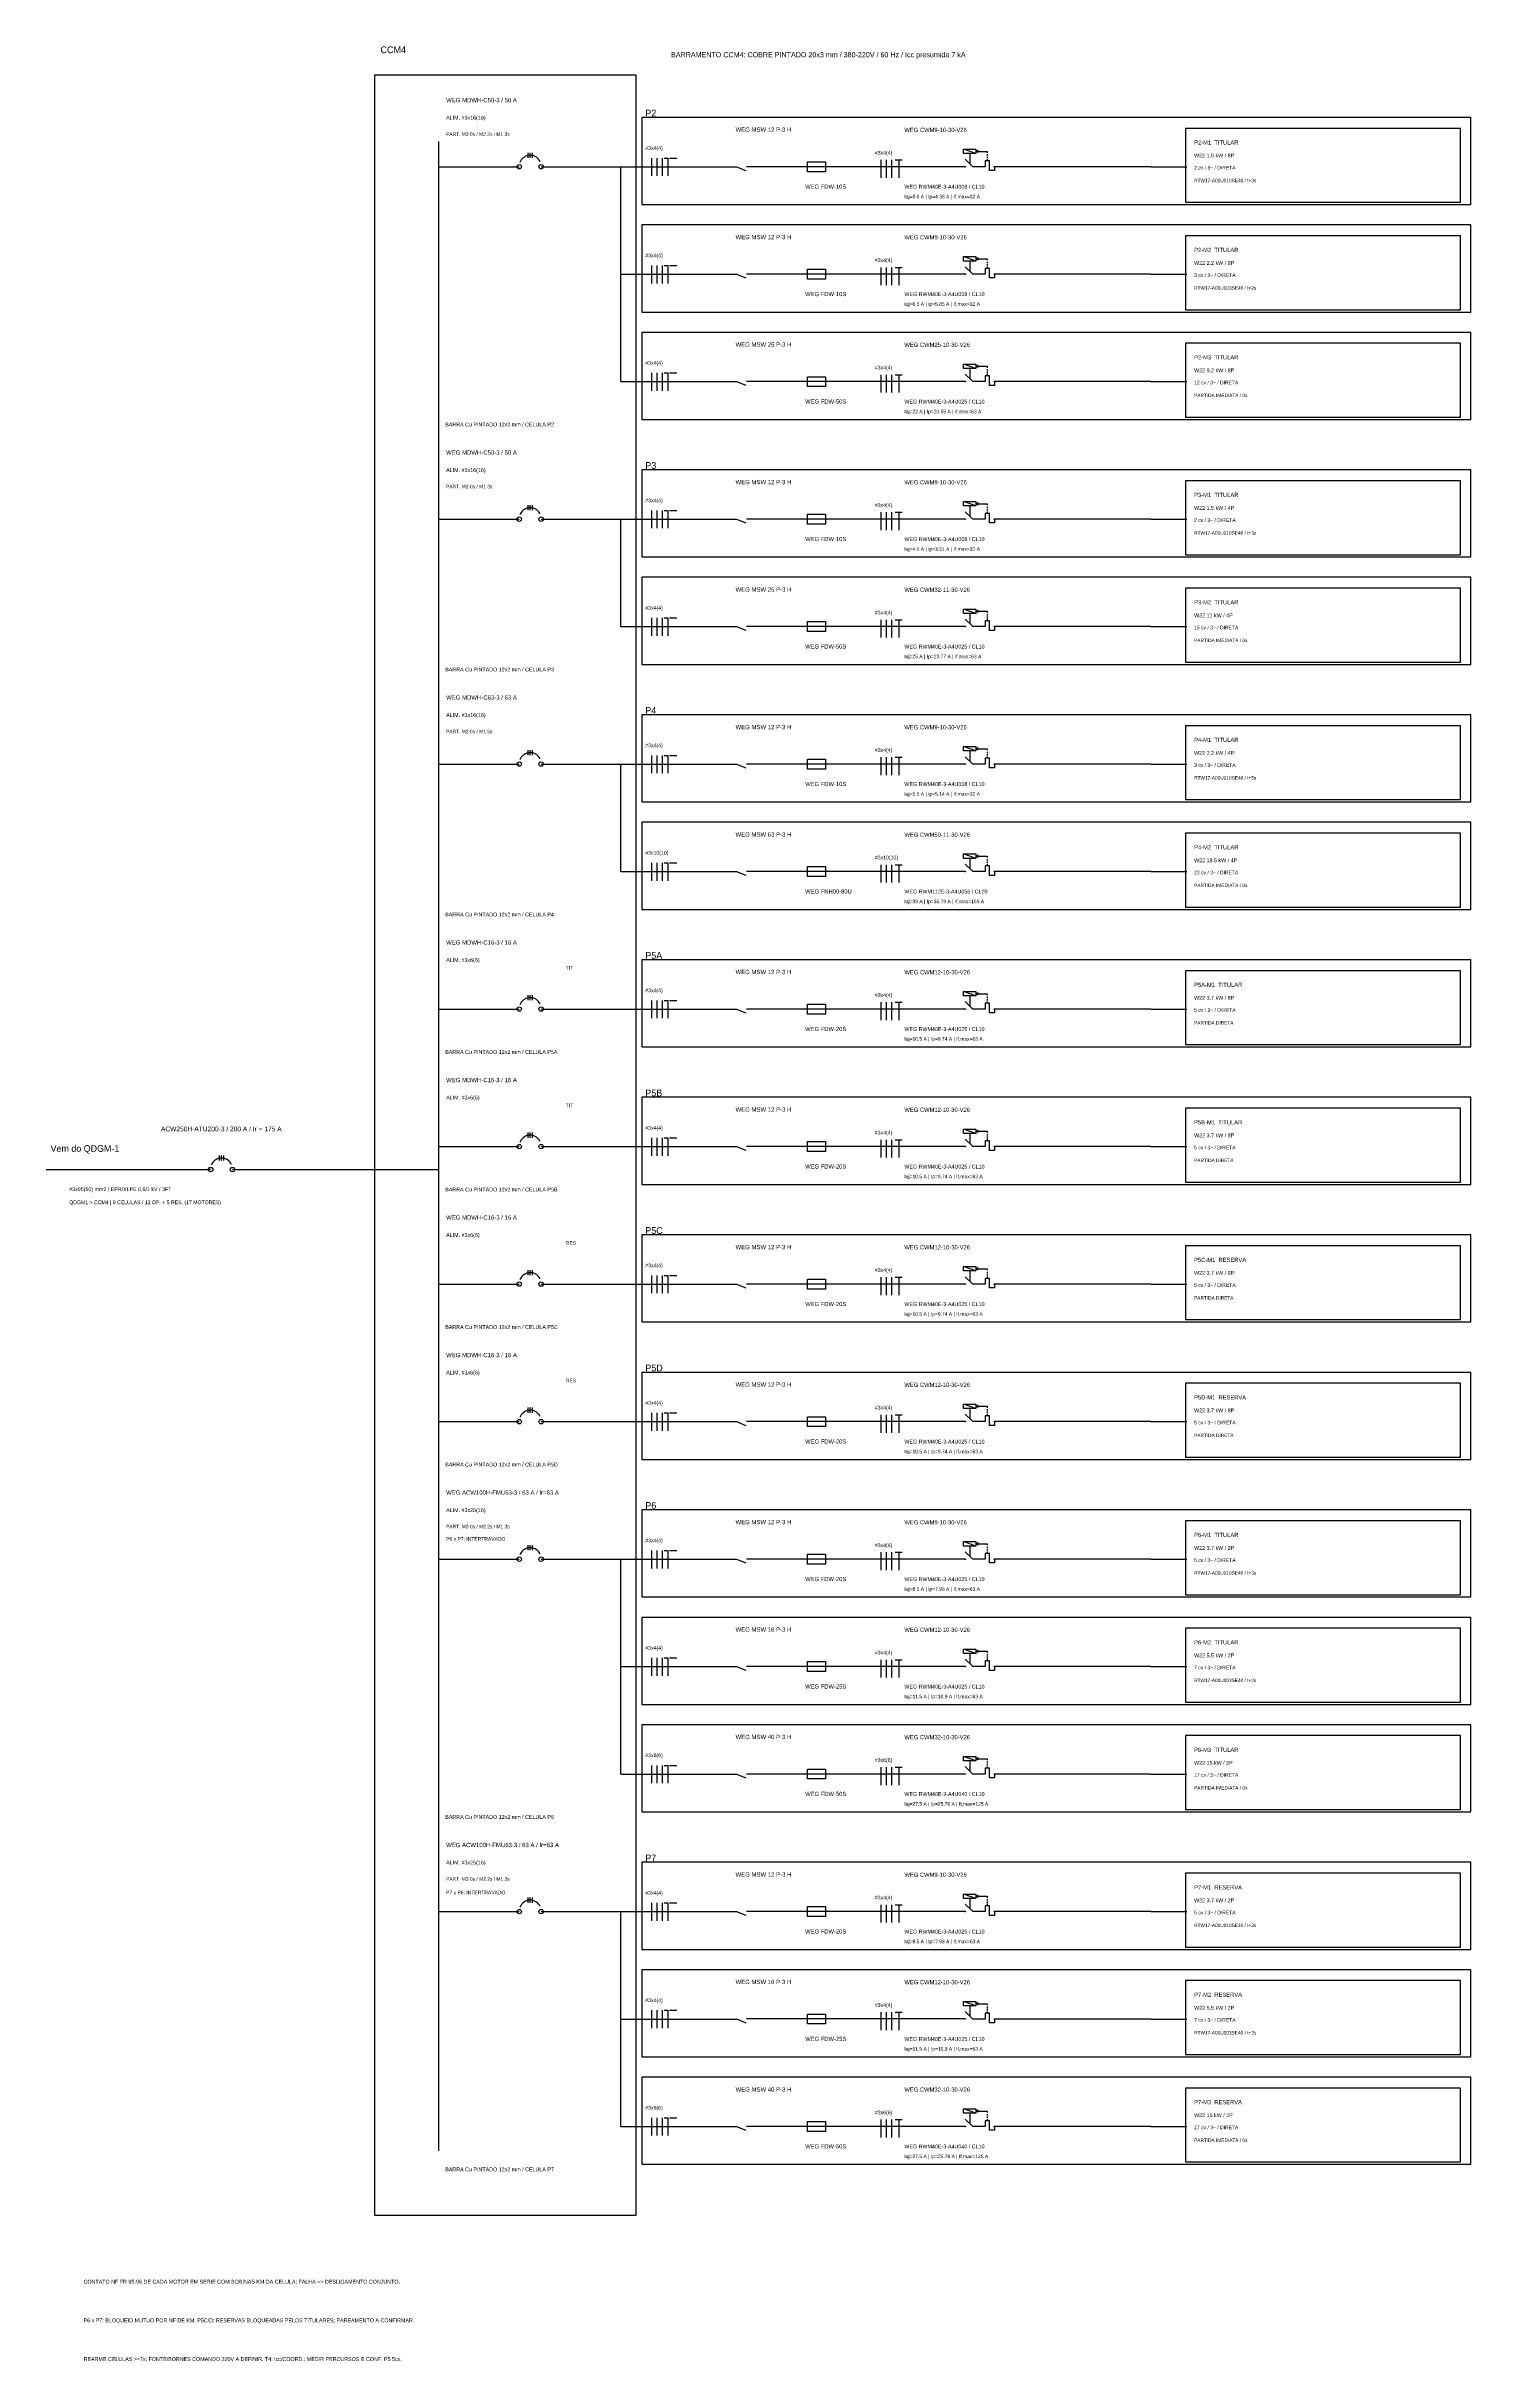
# Model space of a CAD drawing. Extents: x 88 to 641, y -96 to 322.
# Drawn here: x 90.2 to 139.9, y -6.6 to 74.2 of the extents above; entities that cross this region are included whole.
import ezdxf

# ---------------------------------------------------------------- set-up
doc = ezdxf.new("R2010")
doc.units = 0
doc.header["$MEASUREMENT"] = 0
for name, color, linetype in [('DIAGRAMA UNIFILAR', 80, 'Continuous'), ('ELET_TEXTO', 4, 'Continuous'), ('ELET_UNIFILAR_TEXTO', 4, 'Continuous'), ('ELT_UNIFILAR_DESENHO', 5, 'Continuous'), ('INF. UNIFILARES', 7, 'Continuous')]:
    doc.layers.add(name, color=color, linetype=linetype)

msp = doc.modelspace()

# ---------------------------------------------------------------- linework, layer by layer
at = {"layer": 'DIAGRAMA UNIFILAR'}
msp.add_lwpolyline([(101.65, -1.5), (110.78, -1.5), (110.78, 73.2), (101.65, 73.2)], close=True, dxfattribs=at)
at = {"layer": 'ELT_UNIFILAR_DESENHO'}
for p, q in [((103.9, 0.75), (103.9, 70.88)), ((107.009, 70.311), (107.009, 70.489)), ((107.009, 70.311), (107.009, 70.489)), ((107.085, 70.311), (107.085, 70.489)), ((107.085, 70.311), (107.085, 70.489)), ((107.161, 70.311), (107.161, 70.489)), ((107.161, 70.311), (107.161, 70.489)), ((122.628, 70.459), (122.206, 70.613)), ((122.428, 70.459), (122.428, 70.094)), ((122.715, 70.567), (122.628, 70.536)), ((122.628, 70.536), (122.715, 70.505)), ((122.715, 70.536), (122.715, 70.567)), ((122.715, 70.536), (123.032, 70.536)), ((122.715, 70.505), (122.715, 70.536)), ((123.032, 70.536), (123.032, 70.485)), ((123.032, 70.434), (123.032, 70.384)), ((123.032, 70.35), (123.032, 70.299)), ((103.9, 70), (106.704, 70)), ((107.467, 70), (110.25, 70)), ((110.25, 62.5), (110.25, 70)), ((110.25, 70), (114.286, 70)), ((111.32, 70.304), (111.32, 69.68)), ((111.507, 70.304), (111.507, 69.68)), ((111.694, 70.304), (111.694, 69.68)), ((111.759, 70.304), (111.884, 70.304)), ((111.884, 70.304), (111.884, 69.68)), ((111.946, 70.304), (112.195, 70.304)), ((122.26, 70.001), (114.627, 70.001)), ((119.319, 70.239), (119.319, 69.615)), ((119.507, 70.239), (119.507, 69.615)), ((119.694, 70.239), (119.694, 69.615)), ((119.818, 70.239), (120.067, 70.239)), ((119.942, 70.239), (119.942, 69.615)), ((122.523, 70), (122.26, 70.259)), ((122.954, 70), (122.523, 70)), ((123.116, 70.202), (122.954, 70.202)), ((122.954, 70.202), (122.954, 70)), ((123.032, 70.267), (123.032, 70.217)), ((123.116, 69.868), (123.116, 70.202)), ((123.279, 69.868), (123.116, 69.868)), ((128.743, 70), (123.279, 70)), ((123.279, 70), (123.279, 69.868)), ((128.743, 70), (130, 70)), ((111.32, 66.554), (111.32, 65.93)), ((111.507, 66.554), (111.507, 65.93)), ((111.694, 66.554), (111.694, 65.93)), ((111.759, 66.554), (111.884, 66.554)), ((111.884, 66.554), (111.884, 65.93)), ((111.946, 66.554), (112.195, 66.554)), ((119.319, 66.489), (119.319, 65.865)), ((119.507, 66.489), (119.507, 65.865)), ((119.694, 66.489), (119.694, 65.865)), ((119.818, 66.489), (120.067, 66.489)), ((119.942, 66.489), (119.942, 65.865)), ((122.628, 66.709), (122.206, 66.863)), ((122.523, 66.25), (122.26, 66.509)), ((122.428, 66.709), (122.428, 66.344)), ((122.715, 66.817), (122.628, 66.786)), ((122.628, 66.786), (122.715, 66.755)), ((122.715, 66.786), (122.715, 66.817)), ((122.715, 66.786), (123.032, 66.786)), ((122.715, 66.755), (122.715, 66.786)), ((123.116, 66.452), (122.954, 66.452)), ((122.954, 66.452), (122.954, 66.25)), ((123.032, 66.786), (123.032, 66.735)), ((123.032, 66.684), (123.032, 66.634)), ((123.032, 66.6), (123.032, 66.549)), ((123.032, 66.517), (123.032, 66.467)), ((123.116, 66.118), (123.116, 66.452)), ((110.25, 66.25), (114.286, 66.25)), ((122.26, 66.251), (114.627, 66.251)), ((122.954, 66.25), (122.523, 66.25)), ((123.279, 66.118), (123.116, 66.118)), ((128.743, 66.25), (123.279, 66.25)), ((123.279, 66.25), (123.279, 66.118)), ((128.743, 66.25), (130, 66.25)), ((122.628, 62.959), (122.206, 63.113)), ((122.715, 63.067), (122.628, 63.036)), ((122.628, 63.036), (122.715, 63.005)), ((122.715, 63.036), (122.715, 63.067)), ((122.715, 63.036), (123.032, 63.036)), ((122.715, 63.005), (122.715, 63.036)), ((123.032, 63.036), (123.032, 62.985)), ((110.25, 62.5), (114.286, 62.5)), ((111.32, 62.804), (111.32, 62.18)), ((111.507, 62.804), (111.507, 62.18)), ((111.694, 62.804), (111.694, 62.18)), ((111.759, 62.804), (111.884, 62.804)), ((111.884, 62.804), (111.884, 62.18)), ((111.946, 62.804), (112.195, 62.804)), ((122.26, 62.501), (114.627, 62.501)), ((119.319, 62.739), (119.319, 62.115)), ((119.507, 62.739), (119.507, 62.115)), ((119.694, 62.739), (119.694, 62.115)), ((119.818, 62.739), (120.067, 62.739)), ((119.942, 62.739), (119.942, 62.115)), ((122.523, 62.5), (122.26, 62.759)), ((122.428, 62.959), (122.428, 62.594)), ((122.954, 62.5), (122.523, 62.5)), ((123.116, 62.702), (122.954, 62.702)), ((122.954, 62.702), (122.954, 62.5)), ((123.032, 62.934), (123.032, 62.884)), ((123.032, 62.85), (123.032, 62.799)), ((123.032, 62.767), (123.032, 62.717)), ((123.116, 62.368), (123.116, 62.702)), ((123.279, 62.368), (123.116, 62.368)), ((128.743, 62.5), (123.279, 62.5)), ((123.279, 62.5), (123.279, 62.368)), ((128.743, 62.5), (130, 62.5)), ((107.009, 58.011), (107.009, 58.189)), ((107.009, 58.011), (107.009, 58.189)), ((107.085, 58.011), (107.085, 58.189)), ((107.085, 58.011), (107.085, 58.189)), ((107.161, 58.011), (107.161, 58.189)), ((107.161, 58.011), (107.161, 58.189)), ((122.628, 58.159), (122.206, 58.313)), ((122.715, 58.267), (122.628, 58.236)), ((122.628, 58.236), (122.715, 58.205)), ((122.715, 58.236), (122.715, 58.267)), ((122.715, 58.236), (123.032, 58.236)), ((122.715, 58.205), (122.715, 58.236)), ((123.032, 58.236), (123.032, 58.185)), ((103.9, 57.7), (106.704, 57.7)), ((107.467, 57.7), (110.25, 57.7)), ((110.25, 53.95), (110.25, 57.7)), ((110.25, 57.7), (114.286, 57.7)), ((111.32, 58.004), (111.32, 57.38)), ((111.507, 58.004), (111.507, 57.38)), ((111.694, 58.004), (111.694, 57.38)), ((111.759, 58.004), (111.884, 58.004)), ((111.884, 58.004), (111.884, 57.38)), ((111.946, 58.004), (112.195, 58.004)), ((122.26, 57.701), (114.627, 57.701)), ((119.319, 57.939), (119.319, 57.315)), ((119.507, 57.939), (119.507, 57.315)), ((119.694, 57.939), (119.694, 57.315)), ((119.818, 57.939), (120.067, 57.939)), ((119.942, 57.939), (119.942, 57.315)), ((122.523, 57.7), (122.26, 57.959)), ((122.428, 58.159), (122.428, 57.794)), ((122.954, 57.7), (122.523, 57.7)), ((123.116, 57.902), (122.954, 57.902)), ((122.954, 57.902), (122.954, 57.7)), ((123.032, 58.134), (123.032, 58.084)), ((123.032, 58.05), (123.032, 57.999)), ((123.032, 57.967), (123.032, 57.917)), ((123.116, 57.568), (123.116, 57.902)), ((123.279, 57.568), (123.116, 57.568)), ((128.743, 57.7), (123.279, 57.7)), ((123.279, 57.7), (123.279, 57.568)), ((128.743, 57.7), (130, 57.7)), ((111.32, 54.254), (111.32, 53.63)), ((111.507, 54.254), (111.507, 53.63)), ((111.694, 54.254), (111.694, 53.63)), ((111.759, 54.254), (111.884, 54.254)), ((111.884, 54.254), (111.884, 53.63)), ((111.946, 54.254), (112.195, 54.254)), ((119.319, 54.189), (119.319, 53.565)), ((119.507, 54.189), (119.507, 53.565)), ((119.694, 54.189), (119.694, 53.565)), ((119.818, 54.189), (120.067, 54.189)), ((119.942, 54.189), (119.942, 53.565)), ((122.628, 54.409), (122.206, 54.563)), ((122.523, 53.95), (122.26, 54.209)), ((122.428, 54.409), (122.428, 54.044)), ((122.715, 54.517), (122.628, 54.486)), ((122.628, 54.486), (122.715, 54.455)), ((122.715, 54.486), (122.715, 54.517)), ((122.715, 54.486), (123.032, 54.486)), ((122.715, 54.455), (122.715, 54.486)), ((123.116, 54.152), (122.954, 54.152)), ((122.954, 54.152), (122.954, 53.95)), ((123.032, 54.486), (123.032, 54.435)), ((123.032, 54.384), (123.032, 54.334)), ((123.032, 54.3), (123.032, 54.249)), ((123.032, 54.217), (123.032, 54.167)), ((123.116, 53.818), (123.116, 54.152)), ((110.25, 53.95), (114.286, 53.95)), ((122.26, 53.951), (114.627, 53.951)), ((122.954, 53.95), (122.523, 53.95)), ((123.279, 53.818), (123.116, 53.818)), ((128.743, 53.95), (123.279, 53.95)), ((123.279, 53.95), (123.279, 53.818)), ((128.743, 53.95), (130, 53.95)), ((107.009, 49.461), (107.009, 49.639)), ((107.009, 49.461), (107.009, 49.639)), ((107.085, 49.461), (107.085, 49.639)), ((107.085, 49.461), (107.085, 49.639)), ((107.161, 49.461), (107.161, 49.639)), ((107.161, 49.461), (107.161, 49.639)), ((111.32, 49.454), (111.32, 48.83)), ((111.507, 49.454), (111.507, 48.83)), ((111.694, 49.454), (111.694, 48.83)), ((111.759, 49.454), (111.884, 49.454)), ((111.884, 49.454), (111.884, 48.83)), ((111.946, 49.454), (112.195, 49.454)), ((119.319, 49.389), (119.319, 48.765)), ((119.507, 49.389), (119.507, 48.765)), ((119.694, 49.389), (119.694, 48.765)), ((119.818, 49.389), (120.067, 49.389)), ((119.942, 49.389), (119.942, 48.765)), ((122.628, 49.609), (122.206, 49.763)), ((122.523, 49.15), (122.26, 49.409)), ((122.428, 49.609), (122.428, 49.244)), ((122.715, 49.717), (122.628, 49.686)), ((122.628, 49.686), (122.715, 49.655)), ((122.715, 49.686), (122.715, 49.717)), ((122.715, 49.686), (123.032, 49.686)), ((122.715, 49.655), (122.715, 49.686)), ((123.116, 49.352), (122.954, 49.352)), ((122.954, 49.352), (122.954, 49.15)), ((123.032, 49.686), (123.032, 49.635)), ((123.032, 49.584), (123.032, 49.534)), ((123.032, 49.5), (123.032, 49.449)), ((123.032, 49.417), (123.032, 49.367)), ((123.116, 49.018), (123.116, 49.352)), ((103.9, 49.15), (106.704, 49.15)), ((107.467, 49.15), (110.25, 49.15)), ((110.25, 45.4), (110.25, 49.15)), ((110.25, 49.15), (114.286, 49.15)), ((122.26, 49.151), (114.627, 49.151)), ((122.954, 49.15), (122.523, 49.15)), ((123.279, 49.018), (123.116, 49.018)), ((128.743, 49.15), (123.279, 49.15)), ((123.279, 49.15), (123.279, 49.018)), ((128.743, 49.15), (130, 49.15)), ((110.25, 45.4), (114.286, 45.4)), ((111.32, 45.704), (111.32, 45.08)), ((111.507, 45.704), (111.507, 45.08)), ((111.694, 45.704), (111.694, 45.08)), ((111.759, 45.704), (111.884, 45.704)), ((111.884, 45.704), (111.884, 45.08)), ((111.946, 45.704), (112.195, 45.704)), ((122.26, 45.401), (114.627, 45.401)), ((119.319, 45.639), (119.319, 45.015)), ((119.507, 45.639), (119.507, 45.015)), ((119.694, 45.639), (119.694, 45.015)), ((119.818, 45.639), (120.067, 45.639)), ((119.942, 45.639), (119.942, 45.015)), ((122.628, 45.859), (122.206, 46.013)), ((122.523, 45.4), (122.26, 45.659)), ((122.428, 45.859), (122.428, 45.494)), ((122.954, 45.4), (122.523, 45.4)), ((122.715, 45.967), (122.628, 45.936)), ((122.628, 45.936), (122.715, 45.905)), ((122.715, 45.936), (122.715, 45.967)), ((122.715, 45.936), (123.032, 45.936)), ((122.715, 45.905), (122.715, 45.936)), ((123.116, 45.602), (122.954, 45.602)), ((122.954, 45.602), (122.954, 45.4)), ((123.032, 45.936), (123.032, 45.885)), ((123.032, 45.834), (123.032, 45.784)), ((123.032, 45.75), (123.032, 45.699)), ((123.032, 45.667), (123.032, 45.617)), ((123.116, 45.268), (123.116, 45.602)), ((123.279, 45.268), (123.116, 45.268)), ((128.743, 45.4), (123.279, 45.4)), ((123.279, 45.4), (123.279, 45.268)), ((128.743, 45.4), (130, 45.4)), ((103.9, 40.6), (106.704, 40.6)), ((107.009, 40.911), (107.009, 41.089)), ((107.009, 40.911), (107.009, 41.089)), ((107.085, 40.911), (107.085, 41.089)), ((107.085, 40.911), (107.085, 41.089)), ((107.161, 40.911), (107.161, 41.089)), ((107.161, 40.911), (107.161, 41.089)), ((107.467, 40.6), (110.25, 40.6)), ((110.25, 40.6), (114.286, 40.6)), ((111.32, 40.904), (111.32, 40.28)), ((111.507, 40.904), (111.507, 40.28)), ((111.694, 40.904), (111.694, 40.28)), ((111.759, 40.904), (111.884, 40.904)), ((111.884, 40.904), (111.884, 40.28)), ((111.946, 40.904), (112.195, 40.904)), ((122.26, 40.601), (114.627, 40.601)), ((119.319, 40.839), (119.319, 40.215)), ((119.507, 40.839), (119.507, 40.215)), ((119.694, 40.839), (119.694, 40.215)), ((119.818, 40.839), (120.067, 40.839)), ((119.942, 40.839), (119.942, 40.215)), ((122.628, 41.059), (122.206, 41.213)), ((122.523, 40.6), (122.26, 40.859)), ((122.428, 41.059), (122.428, 40.694)), ((122.954, 40.6), (122.523, 40.6)), ((122.715, 41.167), (122.628, 41.136)), ((122.628, 41.136), (122.715, 41.105)), ((122.715, 41.136), (122.715, 41.167)), ((122.715, 41.136), (123.032, 41.136)), ((122.715, 41.105), (122.715, 41.136)), ((123.116, 40.802), (122.954, 40.802)), ((122.954, 40.802), (122.954, 40.6)), ((123.032, 41.136), (123.032, 41.085)), ((123.032, 41.034), (123.032, 40.984)), ((123.032, 40.95), (123.032, 40.899)), ((123.032, 40.867), (123.032, 40.817)), ((123.116, 40.468), (123.116, 40.802)), ((123.279, 40.468), (123.116, 40.468)), ((128.743, 40.6), (123.279, 40.6)), ((123.279, 40.6), (123.279, 40.468)), ((128.743, 40.6), (130, 40.6)), ((122.628, 36.259), (122.206, 36.413)), ((122.715, 36.367), (122.628, 36.336)), ((122.715, 36.336), (122.715, 36.367)), ((103.9, 35.8), (106.704, 35.8)), ((107.009, 36.111), (107.009, 36.289)), ((107.009, 36.111), (107.009, 36.289)), ((107.085, 36.111), (107.085, 36.289)), ((107.085, 36.111), (107.085, 36.289)), ((107.161, 36.111), (107.161, 36.289)), ((107.161, 36.111), (107.161, 36.289)), ((107.467, 35.8), (110.25, 35.8)), ((110.25, 35.8), (114.286, 35.8)), ((111.32, 36.104), (111.32, 35.48)), ((111.507, 36.104), (111.507, 35.48)), ((111.694, 36.104), (111.694, 35.48)), ((111.759, 36.104), (111.884, 36.104)), ((111.884, 36.104), (111.884, 35.48)), ((111.946, 36.104), (112.195, 36.104)), ((122.26, 35.801), (114.627, 35.801)), ((119.319, 36.039), (119.319, 35.415)), ((119.507, 36.039), (119.507, 35.415)), ((119.694, 36.039), (119.694, 35.415)), ((119.818, 36.039), (120.067, 36.039)), ((119.942, 36.039), (119.942, 35.415)), ((122.523, 35.8), (122.26, 36.059)), ((122.428, 36.259), (122.428, 35.894)), ((122.954, 35.8), (122.523, 35.8)), ((122.628, 36.336), (122.715, 36.305)), ((122.715, 36.336), (123.032, 36.336)), ((122.715, 36.305), (122.715, 36.336)), ((123.116, 36.002), (122.954, 36.002)), ((122.954, 36.002), (122.954, 35.8)), ((123.032, 36.336), (123.032, 36.285)), ((123.032, 36.234), (123.032, 36.184)), ((123.032, 36.15), (123.032, 36.099)), ((123.032, 36.067), (123.032, 36.017)), ((123.116, 35.668), (123.116, 36.002)), ((123.279, 35.668), (123.116, 35.668)), ((128.743, 35.8), (123.279, 35.8)), ((123.279, 35.8), (123.279, 35.668)), ((128.743, 35.8), (130, 35.8)), ((90.2, 35), (95.934, 35)), ((96.239, 35.311), (96.239, 35.489)), ((96.239, 35.311), (96.239, 35.489)), ((96.315, 35.311), (96.315, 35.489)), ((96.315, 35.311), (96.315, 35.489)), ((96.391, 35.311), (96.391, 35.489)), ((96.391, 35.311), (96.391, 35.489)), ((96.697, 35), (103.9, 35)), ((122.628, 31.459), (122.206, 31.613)), ((122.715, 31.567), (122.628, 31.536)), ((122.628, 31.536), (122.715, 31.505)), ((122.715, 31.536), (122.715, 31.567)), ((122.715, 31.536), (123.032, 31.536)), ((122.715, 31.505), (122.715, 31.536)), ((123.032, 31.536), (123.032, 31.485)), ((103.9, 31), (106.704, 31)), ((107.009, 31.311), (107.009, 31.489)), ((107.009, 31.311), (107.009, 31.489)), ((107.085, 31.311), (107.085, 31.489)), ((107.085, 31.311), (107.085, 31.489)), ((107.161, 31.311), (107.161, 31.489)), ((107.161, 31.311), (107.161, 31.489)), ((107.467, 31), (110.25, 31)), ((110.25, 31), (114.286, 31)), ((111.32, 31.304), (111.32, 30.68)), ((111.507, 31.304), (111.507, 30.68)), ((111.694, 31.304), (111.694, 30.68)), ((111.759, 31.304), (111.884, 31.304)), ((111.884, 31.304), (111.884, 30.68)), ((111.946, 31.304), (112.195, 31.304)), ((122.26, 31.001), (114.627, 31.001)), ((119.319, 31.239), (119.319, 30.615)), ((119.507, 31.239), (119.507, 30.615)), ((119.694, 31.239), (119.694, 30.615)), ((119.818, 31.239), (120.067, 31.239)), ((119.942, 31.239), (119.942, 30.615)), ((122.523, 31), (122.26, 31.259)), ((122.428, 31.459), (122.428, 31.094)), ((122.954, 31), (122.523, 31)), ((123.116, 31.202), (122.954, 31.202)), ((122.954, 31.202), (122.954, 31)), ((123.032, 31.434), (123.032, 31.384)), ((123.032, 31.35), (123.032, 31.299)), ((123.032, 31.267), (123.032, 31.217)), ((123.116, 30.868), (123.116, 31.202)), ((123.279, 30.868), (123.116, 30.868)), ((128.743, 31), (123.279, 31)), ((123.279, 31), (123.279, 30.868)), ((128.743, 31), (130, 31)), ((107.009, 26.511), (107.009, 26.689)), ((107.009, 26.511), (107.009, 26.689)), ((107.085, 26.511), (107.085, 26.689)), ((107.085, 26.511), (107.085, 26.689)), ((107.161, 26.511), (107.161, 26.689)), ((107.161, 26.511), (107.161, 26.689)), ((122.628, 26.659), (122.206, 26.813)), ((122.715, 26.767), (122.628, 26.736)), ((122.628, 26.736), (122.715, 26.705)), ((122.715, 26.736), (122.715, 26.767)), ((122.715, 26.736), (123.032, 26.736)), ((122.715, 26.705), (122.715, 26.736)), ((123.032, 26.736), (123.032, 26.685)), ((103.9, 26.2), (106.704, 26.2)), ((107.467, 26.2), (110.25, 26.2)), ((110.25, 26.2), (114.286, 26.2)), ((111.32, 26.504), (111.32, 25.88)), ((111.507, 26.504), (111.507, 25.88)), ((111.694, 26.504), (111.694, 25.88)), ((111.759, 26.504), (111.884, 26.504)), ((111.884, 26.504), (111.884, 25.88)), ((111.946, 26.504), (112.195, 26.504)), ((122.26, 26.201), (114.627, 26.201)), ((119.319, 26.439), (119.319, 25.815)), ((119.507, 26.439), (119.507, 25.815)), ((119.694, 26.439), (119.694, 25.815)), ((119.818, 26.439), (120.067, 26.439)), ((119.942, 26.439), (119.942, 25.815)), ((122.523, 26.2), (122.26, 26.459)), ((122.428, 26.659), (122.428, 26.294)), ((122.954, 26.2), (122.523, 26.2)), ((123.116, 26.402), (122.954, 26.402)), ((122.954, 26.402), (122.954, 26.2)), ((123.032, 26.634), (123.032, 26.584)), ((123.032, 26.55), (123.032, 26.499)), ((123.032, 26.467), (123.032, 26.417)), ((123.116, 26.068), (123.116, 26.402)), ((123.279, 26.068), (123.116, 26.068)), ((128.743, 26.2), (123.279, 26.2)), ((123.279, 26.2), (123.279, 26.068)), ((128.743, 26.2), (130, 26.2)), ((107.009, 21.711), (107.009, 21.889)), ((107.009, 21.711), (107.009, 21.889)), ((107.085, 21.711), (107.085, 21.889)), ((107.085, 21.711), (107.085, 21.889)), ((107.161, 21.711), (107.161, 21.889)), ((107.161, 21.711), (107.161, 21.889)), ((122.628, 21.859), (122.206, 22.013)), ((122.428, 21.859), (122.428, 21.494)), ((122.715, 21.967), (122.628, 21.936)), ((122.628, 21.936), (122.715, 21.905)), ((122.715, 21.936), (122.715, 21.967)), ((122.715, 21.936), (123.032, 21.936)), ((122.715, 21.905), (122.715, 21.936)), ((123.032, 21.936), (123.032, 21.885)), ((123.032, 21.834), (123.032, 21.784)), ((103.9, 21.4), (106.704, 21.4)), ((107.467, 21.4), (110.25, 21.4)), ((110.25, 13.9), (110.25, 21.4)), ((110.25, 21.4), (114.286, 21.4)), ((111.32, 21.704), (111.32, 21.08)), ((111.507, 21.704), (111.507, 21.08)), ((111.694, 21.704), (111.694, 21.08)), ((111.759, 21.704), (111.884, 21.704)), ((111.884, 21.704), (111.884, 21.08)), ((111.946, 21.704), (112.195, 21.704)), ((122.26, 21.401), (114.627, 21.401)), ((119.319, 21.639), (119.319, 21.015)), ((119.507, 21.639), (119.507, 21.015)), ((119.694, 21.639), (119.694, 21.015)), ((119.818, 21.639), (120.067, 21.639)), ((119.942, 21.639), (119.942, 21.015)), ((122.523, 21.4), (122.26, 21.659)), ((122.954, 21.4), (122.523, 21.4)), ((123.116, 21.602), (122.954, 21.602)), ((122.954, 21.602), (122.954, 21.4)), ((123.032, 21.75), (123.032, 21.699)), ((123.032, 21.667), (123.032, 21.617)), ((123.116, 21.268), (123.116, 21.602)), ((123.279, 21.268), (123.116, 21.268)), ((128.743, 21.4), (123.279, 21.4)), ((123.279, 21.4), (123.279, 21.268)), ((128.743, 21.4), (130, 21.4)), ((111.32, 17.954), (111.32, 17.33)), ((111.507, 17.954), (111.507, 17.33)), ((111.694, 17.954), (111.694, 17.33)), ((111.759, 17.954), (111.884, 17.954)), ((111.884, 17.954), (111.884, 17.33)), ((111.946, 17.954), (112.195, 17.954)), ((119.319, 17.889), (119.319, 17.265)), ((119.507, 17.889), (119.507, 17.265)), ((119.694, 17.889), (119.694, 17.265)), ((119.818, 17.889), (120.067, 17.889)), ((119.942, 17.889), (119.942, 17.265)), ((122.628, 18.109), (122.206, 18.263)), ((122.523, 17.65), (122.26, 17.909)), ((122.428, 18.109), (122.428, 17.744)), ((122.715, 18.217), (122.628, 18.186)), ((122.628, 18.186), (122.715, 18.155)), ((122.715, 18.186), (122.715, 18.217)), ((122.715, 18.186), (123.032, 18.186)), ((122.715, 18.155), (122.715, 18.186)), ((123.116, 17.852), (122.954, 17.852)), ((122.954, 17.852), (122.954, 17.65)), ((123.032, 18.186), (123.032, 18.135)), ((123.032, 18.084), (123.032, 18.034)), ((123.032, 18), (123.032, 17.949)), ((123.032, 17.917), (123.032, 17.867)), ((123.116, 17.518), (123.116, 17.852)), ((110.25, 17.65), (114.286, 17.65)), ((122.26, 17.651), (114.627, 17.651)), ((122.954, 17.65), (122.523, 17.65)), ((123.279, 17.518), (123.116, 17.518)), ((128.743, 17.65), (123.279, 17.65)), ((123.279, 17.65), (123.279, 17.518)), ((128.743, 17.65), (130, 17.65)), ((110.25, 13.9), (114.286, 13.9)), ((111.32, 14.204), (111.32, 13.58)), ((111.507, 14.204), (111.507, 13.58)), ((111.694, 14.204), (111.694, 13.58)), ((111.759, 14.204), (111.884, 14.204)), ((111.884, 14.204), (111.884, 13.58)), ((111.946, 14.204), (112.195, 14.204)), ((122.26, 13.901), (114.627, 13.901)), ((119.319, 14.139), (119.319, 13.515)), ((119.507, 14.139), (119.507, 13.515)), ((119.694, 14.139), (119.694, 13.515)), ((119.818, 14.139), (120.067, 14.139)), ((119.942, 14.139), (119.942, 13.515)), ((122.628, 14.359), (122.206, 14.513)), ((122.523, 13.9), (122.26, 14.159)), ((122.428, 14.359), (122.428, 13.994)), ((122.954, 13.9), (122.523, 13.9)), ((122.715, 14.467), (122.628, 14.436)), ((122.628, 14.436), (122.715, 14.405)), ((122.715, 14.436), (122.715, 14.467)), ((122.715, 14.436), (123.032, 14.436)), ((122.715, 14.405), (122.715, 14.436)), ((123.116, 14.102), (122.954, 14.102)), ((122.954, 14.102), (122.954, 13.9)), ((123.032, 14.436), (123.032, 14.385)), ((123.032, 14.334), (123.032, 14.284)), ((123.032, 14.25), (123.032, 14.199)), ((123.032, 14.167), (123.032, 14.117)), ((123.116, 13.768), (123.116, 14.102)), ((123.279, 13.768), (123.116, 13.768)), ((128.743, 13.9), (123.279, 13.9)), ((123.279, 13.9), (123.279, 13.768)), ((128.743, 13.9), (130, 13.9)), ((122.628, 9.559), (122.206, 9.713)), ((103.9, 9.1), (106.704, 9.1)), ((107.009, 9.411), (107.009, 9.589)), ((107.009, 9.411), (107.009, 9.589)), ((107.085, 9.411), (107.085, 9.589)), ((107.085, 9.411), (107.085, 9.589)), ((107.161, 9.411), (107.161, 9.589)), ((107.161, 9.411), (107.161, 9.589)), ((107.467, 9.1), (110.25, 9.1)), ((110.25, 1.6), (110.25, 9.1)), ((110.25, 9.1), (114.286, 9.1)), ((111.32, 9.404), (111.32, 8.78)), ((111.507, 9.404), (111.507, 8.78)), ((111.694, 9.404), (111.694, 8.78)), ((111.759, 9.404), (111.884, 9.404)), ((111.884, 9.404), (111.884, 8.78)), ((111.946, 9.404), (112.195, 9.404)), ((122.26, 9.101), (114.627, 9.101)), ((119.319, 9.339), (119.319, 8.715)), ((119.507, 9.339), (119.507, 8.715)), ((119.694, 9.339), (119.694, 8.715)), ((119.818, 9.339), (120.067, 9.339)), ((119.942, 9.339), (119.942, 8.715)), ((122.523, 9.1), (122.26, 9.359)), ((122.428, 9.559), (122.428, 9.194)), ((122.954, 9.1), (122.523, 9.1)), ((122.715, 9.667), (122.628, 9.636)), ((122.628, 9.636), (122.715, 9.605)), ((122.715, 9.636), (122.715, 9.667)), ((122.715, 9.636), (123.032, 9.636)), ((122.715, 9.605), (122.715, 9.636)), ((123.116, 9.302), (122.954, 9.302)), ((122.954, 9.302), (122.954, 9.1)), ((123.032, 9.636), (123.032, 9.585)), ((123.032, 9.534), (123.032, 9.484)), ((123.032, 9.45), (123.032, 9.399)), ((123.032, 9.367), (123.032, 9.317)), ((123.116, 8.968), (123.116, 9.302)), ((123.279, 8.968), (123.116, 8.968)), ((128.743, 9.1), (123.279, 9.1)), ((123.279, 9.1), (123.279, 8.968)), ((128.743, 9.1), (130, 9.1)), ((122.628, 5.809), (122.206, 5.963)), ((122.428, 5.809), (122.428, 5.444)), ((122.715, 5.917), (122.628, 5.886)), ((122.628, 5.886), (122.715, 5.855)), ((122.715, 5.886), (122.715, 5.917)), ((122.715, 5.886), (123.032, 5.886)), ((122.715, 5.855), (122.715, 5.886)), ((123.032, 5.886), (123.032, 5.835)), ((123.032, 5.784), (123.032, 5.734)), ((123.032, 5.7), (123.032, 5.649)), ((110.25, 5.35), (114.286, 5.35)), ((111.32, 5.654), (111.32, 5.03)), ((111.507, 5.654), (111.507, 5.03)), ((111.694, 5.654), (111.694, 5.03)), ((111.759, 5.654), (111.884, 5.654)), ((111.884, 5.654), (111.884, 5.03)), ((111.946, 5.654), (112.195, 5.654)), ((122.26, 5.351), (114.627, 5.351)), ((119.319, 5.589), (119.319, 4.965)), ((119.507, 5.589), (119.507, 4.965)), ((119.694, 5.589), (119.694, 4.965)), ((119.818, 5.589), (120.067, 5.589)), ((119.942, 5.589), (119.942, 4.965)), ((122.523, 5.35), (122.26, 5.609)), ((122.954, 5.35), (122.523, 5.35)), ((123.116, 5.552), (122.954, 5.552)), ((122.954, 5.552), (122.954, 5.35)), ((123.032, 5.617), (123.032, 5.567)), ((123.116, 5.218), (123.116, 5.552)), ((123.279, 5.218), (123.116, 5.218)), ((128.743, 5.35), (123.279, 5.35)), ((123.279, 5.35), (123.279, 5.218)), ((128.743, 5.35), (130, 5.35)), ((111.32, 1.904), (111.32, 1.28)), ((111.507, 1.904), (111.507, 1.28)), ((111.694, 1.904), (111.694, 1.28)), ((111.759, 1.904), (111.884, 1.904)), ((111.884, 1.904), (111.884, 1.28)), ((111.946, 1.904), (112.195, 1.904)), ((119.319, 1.839), (119.319, 1.215)), ((119.507, 1.839), (119.507, 1.215)), ((119.694, 1.839), (119.694, 1.215)), ((119.818, 1.839), (120.067, 1.839)), ((119.942, 1.839), (119.942, 1.215)), ((122.628, 2.059), (122.206, 2.213)), ((122.523, 1.6), (122.26, 1.859)), ((122.428, 2.059), (122.428, 1.694)), ((122.715, 2.167), (122.628, 2.136)), ((122.628, 2.136), (122.715, 2.105)), ((122.715, 2.136), (122.715, 2.167)), ((122.715, 2.136), (123.032, 2.136)), ((122.715, 2.105), (122.715, 2.136)), ((123.116, 1.802), (122.954, 1.802)), ((122.954, 1.802), (122.954, 1.6)), ((123.032, 2.136), (123.032, 2.085)), ((123.032, 2.034), (123.032, 1.984)), ((123.032, 1.95), (123.032, 1.899)), ((123.032, 1.867), (123.032, 1.817)), ((123.116, 1.468), (123.116, 1.802)), ((110.25, 1.6), (114.286, 1.6)), ((122.26, 1.601), (114.627, 1.601)), ((122.954, 1.6), (122.523, 1.6)), ((123.279, 1.468), (123.116, 1.468)), ((128.743, 1.6), (123.279, 1.6)), ((123.279, 1.6), (123.279, 1.468)), ((128.743, 1.6), (130, 1.6))]:
    msp.add_line(p, q, dxfattribs=at)
at = {"layer": 'ELT_UNIFILAR_DESENHO', "linetype": 'Continuous'}
for p, q in [((114.286, 70.001), (114.607, 69.871)), ((114.286, 66.251), (114.607, 66.121)), ((114.286, 62.501), (114.607, 62.371)), ((114.286, 57.701), (114.607, 57.571)), ((114.286, 53.951), (114.607, 53.821)), ((114.286, 49.151), (114.607, 49.021)), ((114.286, 45.401), (114.607, 45.271)), ((114.286, 40.601), (114.607, 40.471)), ((114.286, 35.801), (114.607, 35.671)), ((114.286, 31.001), (114.607, 30.871)), ((114.286, 26.201), (114.607, 26.071)), ((114.286, 21.401), (114.607, 21.271)), ((114.286, 17.651), (114.607, 17.521)), ((114.286, 13.901), (114.607, 13.771)), ((114.286, 9.101), (114.607, 8.971)), ((114.286, 5.351), (114.607, 5.221)), ((114.286, 1.601), (114.607, 1.471))]:
    msp.add_line(p, q, dxfattribs=at)
at = {"layer": 'ELT_UNIFILAR_DESENHO'}
for points in [[(110.98, 68.68), (139.9, 68.68), (139.9, 71.72), (110.98, 71.72)], [(122.628, 70.459), (122.206, 70.459), (122.206, 70.613), (122.628, 70.613)], [(110.98, 64.93), (139.9, 64.93), (139.9, 67.97), (110.98, 67.97)], [(122.628, 66.709), (122.206, 66.709), (122.206, 66.863), (122.628, 66.863)], [(110.98, 61.18), (139.9, 61.18), (139.9, 64.22), (110.98, 64.22)], [(122.628, 62.959), (122.206, 62.959), (122.206, 63.113), (122.628, 63.113)], [(110.98, 56.38), (139.9, 56.38), (139.9, 59.42), (110.98, 59.42)], [(122.628, 58.159), (122.206, 58.159), (122.206, 58.313), (122.628, 58.313)], [(110.98, 52.63), (139.9, 52.63), (139.9, 55.67), (110.98, 55.67)], [(122.628, 54.409), (122.206, 54.409), (122.206, 54.563), (122.628, 54.563)], [(110.98, 47.83), (139.9, 47.83), (139.9, 50.87), (110.98, 50.87)], [(122.628, 49.609), (122.206, 49.609), (122.206, 49.763), (122.628, 49.763)], [(110.98, 44.08), (139.9, 44.08), (139.9, 47.12), (110.98, 47.12)], [(122.628, 45.859), (122.206, 45.859), (122.206, 46.013), (122.628, 46.013)], [(110.98, 39.28), (139.9, 39.28), (139.9, 42.32), (110.98, 42.32)], [(122.628, 41.059), (122.206, 41.059), (122.206, 41.213), (122.628, 41.213)], [(110.98, 34.48), (139.9, 34.48), (139.9, 37.52), (110.98, 37.52)], [(122.628, 36.259), (122.206, 36.259), (122.206, 36.413), (122.628, 36.413)], [(110.98, 29.68), (139.9, 29.68), (139.9, 32.72), (110.98, 32.72)], [(122.628, 31.459), (122.206, 31.459), (122.206, 31.613), (122.628, 31.613)], [(110.98, 24.88), (139.9, 24.88), (139.9, 27.92), (110.98, 27.92)], [(122.628, 26.659), (122.206, 26.659), (122.206, 26.813), (122.628, 26.813)], [(110.98, 20.08), (139.9, 20.08), (139.9, 23.12), (110.98, 23.12)], [(122.628, 21.859), (122.206, 21.859), (122.206, 22.013), (122.628, 22.013)], [(110.98, 16.33), (139.9, 16.33), (139.9, 19.37), (110.98, 19.37)], [(122.628, 18.109), (122.206, 18.109), (122.206, 18.263), (122.628, 18.263)], [(110.98, 12.58), (139.9, 12.58), (139.9, 15.62), (110.98, 15.62)], [(122.628, 14.359), (122.206, 14.359), (122.206, 14.513), (122.628, 14.513)], [(110.98, 7.78), (139.9, 7.78), (139.9, 10.82), (110.98, 10.82)], [(122.628, 9.559), (122.206, 9.559), (122.206, 9.713), (122.628, 9.713)], [(110.98, 4.03), (139.9, 4.03), (139.9, 7.07), (110.98, 7.07)], [(122.628, 5.809), (122.206, 5.809), (122.206, 5.963), (122.628, 5.963)], [(110.98, 0.28), (139.9, 0.28), (139.9, 3.32), (110.98, 3.32)], [(122.628, 2.059), (122.206, 2.059), (122.206, 2.213), (122.628, 2.213)]]:
    msp.add_lwpolyline(points, close=True, dxfattribs=at)
for points in [[(107.431, 70.18), (107.407, 70.223), (107.377, 70.264), (107.343, 70.3), (107.304, 70.331), (107.261, 70.357), (107.216, 70.377), (107.168, 70.391), (107.118, 70.398), (107.069, 70.399), (107.019, 70.394), (106.97, 70.382), (106.924, 70.364), (106.88, 70.34), (106.84, 70.311), (106.804, 70.276), (106.773, 70.237), (106.747, 70.194), (106.727, 70.149)], [(107.431, 57.88), (107.407, 57.923), (107.377, 57.964), (107.343, 58), (107.304, 58.031), (107.261, 58.057), (107.216, 58.077), (107.168, 58.091), (107.118, 58.098), (107.069, 58.099), (107.019, 58.094), (106.97, 58.082), (106.924, 58.064), (106.88, 58.04), (106.84, 58.011), (106.804, 57.976), (106.773, 57.937), (106.747, 57.894), (106.727, 57.849)], [(107.431, 49.33), (107.407, 49.373), (107.377, 49.414), (107.343, 49.45), (107.304, 49.481), (107.261, 49.507), (107.216, 49.527), (107.168, 49.541), (107.118, 49.548), (107.069, 49.549), (107.019, 49.544), (106.97, 49.532), (106.924, 49.514), (106.88, 49.49), (106.84, 49.461), (106.804, 49.426), (106.773, 49.387), (106.747, 49.344), (106.727, 49.299)], [(107.431, 40.78), (107.407, 40.823), (107.377, 40.864), (107.343, 40.9), (107.304, 40.931), (107.261, 40.957), (107.216, 40.977), (107.168, 40.991), (107.118, 40.998), (107.069, 40.999), (107.019, 40.994), (106.97, 40.982), (106.924, 40.964), (106.88, 40.94), (106.84, 40.911), (106.804, 40.876), (106.773, 40.837), (106.747, 40.794), (106.727, 40.749)], [(107.431, 35.98), (107.407, 36.023), (107.377, 36.064), (107.343, 36.1), (107.304, 36.131), (107.261, 36.157), (107.216, 36.177), (107.168, 36.191), (107.118, 36.198), (107.069, 36.199), (107.019, 36.194), (106.97, 36.182), (106.924, 36.164), (106.88, 36.14), (106.84, 36.111), (106.804, 36.076), (106.773, 36.037), (106.747, 35.994), (106.727, 35.949)], [(96.661, 35.18), (96.637, 35.223), (96.607, 35.264), (96.573, 35.3), (96.534, 35.331), (96.491, 35.357), (96.446, 35.377), (96.398, 35.391), (96.348, 35.398), (96.299, 35.399), (96.249, 35.394), (96.2, 35.382), (96.154, 35.364), (96.11, 35.34), (96.07, 35.311), (96.034, 35.276), (96.003, 35.237), (95.977, 35.194), (95.957, 35.149)], [(107.431, 31.18), (107.407, 31.223), (107.377, 31.264), (107.343, 31.3), (107.304, 31.331), (107.261, 31.357), (107.216, 31.377), (107.168, 31.391), (107.118, 31.398), (107.069, 31.399), (107.019, 31.394), (106.97, 31.382), (106.924, 31.364), (106.88, 31.34), (106.84, 31.311), (106.804, 31.276), (106.773, 31.237), (106.747, 31.194), (106.727, 31.149)], [(107.431, 26.38), (107.407, 26.423), (107.377, 26.464), (107.343, 26.5), (107.304, 26.531), (107.261, 26.557), (107.216, 26.577), (107.168, 26.591), (107.118, 26.598), (107.069, 26.599), (107.019, 26.594), (106.97, 26.582), (106.924, 26.564), (106.88, 26.54), (106.84, 26.511), (106.804, 26.476), (106.773, 26.437), (106.747, 26.394), (106.727, 26.349)], [(107.431, 21.58), (107.407, 21.623), (107.377, 21.664), (107.343, 21.7), (107.304, 21.731), (107.261, 21.757), (107.216, 21.777), (107.168, 21.791), (107.118, 21.798), (107.069, 21.799), (107.019, 21.794), (106.97, 21.782), (106.924, 21.764), (106.88, 21.74), (106.84, 21.711), (106.804, 21.676), (106.773, 21.637), (106.747, 21.594), (106.727, 21.549)], [(107.431, 9.28), (107.407, 9.323), (107.377, 9.364), (107.343, 9.4), (107.304, 9.431), (107.261, 9.457), (107.216, 9.477), (107.168, 9.491), (107.118, 9.498), (107.069, 9.499), (107.019, 9.494), (106.97, 9.482), (106.924, 9.464), (106.88, 9.44), (106.84, 9.411), (106.804, 9.376), (106.773, 9.337), (106.747, 9.294), (106.727, 9.249)]]:
    msp.add_lwpolyline(points, dxfattribs=at)
at = {"layer": 'ELT_UNIFILAR_DESENHO', "linetype": 'Continuous'}
for points in [[(116.762, 70.173), (117.393, 70.173), (117.393, 69.828), (116.762, 69.828)], [(116.762, 66.423), (117.393, 66.423), (117.393, 66.078), (116.762, 66.078)], [(116.762, 62.673), (117.393, 62.673), (117.393, 62.328), (116.762, 62.328)], [(116.762, 57.873), (117.393, 57.873), (117.393, 57.528), (116.762, 57.528)], [(116.762, 54.123), (117.393, 54.123), (117.393, 53.778), (116.762, 53.778)], [(116.762, 49.323), (117.393, 49.323), (117.393, 48.978), (116.762, 48.978)], [(116.762, 45.573), (117.393, 45.573), (117.393, 45.228), (116.762, 45.228)], [(116.762, 40.773), (117.393, 40.773), (117.393, 40.428), (116.762, 40.428)], [(116.762, 35.973), (117.393, 35.973), (117.393, 35.628), (116.762, 35.628)], [(116.762, 31.173), (117.393, 31.173), (117.393, 30.828), (116.762, 30.828)], [(116.762, 26.373), (117.393, 26.373), (117.393, 26.028), (116.762, 26.028)], [(116.762, 21.573), (117.393, 21.573), (117.393, 21.228), (116.762, 21.228)], [(116.762, 17.823), (117.393, 17.823), (117.393, 17.478), (116.762, 17.478)], [(116.762, 14.073), (117.393, 14.073), (117.393, 13.728), (116.762, 13.728)], [(116.762, 9.273), (117.393, 9.273), (117.393, 8.928), (116.762, 8.928)], [(116.762, 5.523), (117.393, 5.523), (117.393, 5.178), (116.762, 5.178)], [(116.762, 1.773), (117.393, 1.773), (117.393, 1.428), (116.762, 1.428)]]:
    msp.add_lwpolyline(points, close=True, dxfattribs=at)
at = {"layer": 'ELT_UNIFILAR_DESENHO'}
for centre in [(106.704, 70), (107.467, 70), (106.704, 57.7), (107.467, 57.7), (106.704, 49.15), (107.467, 49.15), (106.704, 40.6), (107.467, 40.6), (106.704, 35.8), (107.467, 35.8), (95.934, 35), (96.697, 35), (106.704, 31), (107.467, 31), (106.704, 26.2), (107.467, 26.2), (106.704, 21.4), (107.467, 21.4), (106.704, 9.1), (107.467, 9.1)]:
    msp.add_circle(centre, 0.0763, dxfattribs=at)
at = {"layer": 'ELT_UNIFILAR_DESENHO', "linetype": 'Continuous'}
for centre in [(122.26, 70.001), (123.279, 70), (122.26, 66.251), (123.279, 66.25), (122.26, 62.501), (123.279, 62.5), (122.26, 57.701), (123.279, 57.7), (122.26, 53.951), (123.279, 53.95), (122.26, 49.151), (123.279, 49.15), (122.26, 45.401), (123.279, 45.4), (122.26, 40.601), (123.279, 40.6), (122.26, 35.801), (123.279, 35.8), (122.26, 31.001), (123.279, 31), (122.26, 26.201), (123.279, 26.2), (122.26, 21.401), (123.279, 21.4), (122.26, 17.651), (123.279, 17.65), (122.26, 13.901), (123.279, 13.9), (122.26, 9.101), (123.279, 9.1), (122.26, 5.351), (123.279, 5.35), (122.26, 1.601), (123.279, 1.6)]:
    msp.add_circle(centre, 0.0105, dxfattribs=at)
at = {"layer": 'INF. UNIFILARES'}
for p, q in [((139.55, 71.34), (129.95, 71.34)), ((129.95, 71.34), (129.95, 68.76)), ((139.55, 68.76), (139.55, 71.34)), ((129.95, 68.76), (139.55, 68.76)), ((139.55, 67.59), (129.95, 67.59)), ((129.95, 67.59), (129.95, 65.01)), ((139.55, 65.01), (139.55, 67.59)), ((129.95, 65.01), (139.55, 65.01)), ((139.55, 63.84), (129.95, 63.84)), ((129.95, 63.84), (129.95, 61.26)), ((139.55, 61.26), (139.55, 63.84)), ((129.95, 61.26), (139.55, 61.26)), ((139.55, 59.04), (129.95, 59.04)), ((129.95, 59.04), (129.95, 56.46)), ((139.55, 56.46), (139.55, 59.04)), ((129.95, 56.46), (139.55, 56.46)), ((139.55, 55.29), (129.95, 55.29)), ((129.95, 55.29), (129.95, 52.71)), ((139.55, 52.71), (139.55, 55.29)), ((129.95, 52.71), (139.55, 52.71)), ((139.55, 50.49), (129.95, 50.49)), ((129.95, 50.49), (129.95, 47.91)), ((139.55, 47.91), (139.55, 50.49)), ((129.95, 47.91), (139.55, 47.91)), ((139.55, 46.74), (129.95, 46.74)), ((129.95, 46.74), (129.95, 44.16)), ((139.55, 44.16), (139.55, 46.74)), ((129.95, 44.16), (139.55, 44.16)), ((139.55, 41.94), (129.95, 41.94)), ((129.95, 41.94), (129.95, 39.36)), ((139.55, 39.36), (139.55, 41.94)), ((129.95, 39.36), (139.55, 39.36)), ((139.55, 37.14), (129.95, 37.14)), ((129.95, 37.14), (129.95, 34.56)), ((139.55, 34.56), (139.55, 37.14)), ((129.95, 34.56), (139.55, 34.56)), ((139.55, 32.34), (129.95, 32.34)), ((129.95, 32.34), (129.95, 29.76)), ((139.55, 29.76), (139.55, 32.34)), ((129.95, 29.76), (139.55, 29.76)), ((139.55, 27.54), (129.95, 27.54)), ((129.95, 27.54), (129.95, 24.96)), ((139.55, 24.96), (139.55, 27.54)), ((129.95, 24.96), (139.55, 24.96)), ((139.55, 22.74), (129.95, 22.74)), ((129.95, 22.74), (129.95, 20.16)), ((139.55, 20.16), (139.55, 22.74)), ((129.95, 20.16), (139.55, 20.16)), ((139.55, 18.99), (129.95, 18.99)), ((129.95, 18.99), (129.95, 16.41)), ((139.55, 16.41), (139.55, 18.99)), ((129.95, 16.41), (139.55, 16.41)), ((139.55, 15.24), (129.95, 15.24)), ((129.95, 15.24), (129.95, 12.66)), ((139.55, 12.66), (139.55, 15.24)), ((129.95, 12.66), (139.55, 12.66)), ((139.55, 10.44), (129.95, 10.44)), ((129.95, 10.44), (129.95, 7.86)), ((139.55, 7.86), (139.55, 10.44)), ((129.95, 7.86), (139.55, 7.86)), ((139.55, 6.69), (129.95, 6.69)), ((129.95, 6.69), (129.95, 4.11)), ((139.55, 4.11), (139.55, 6.69)), ((129.95, 4.11), (139.55, 4.11)), ((139.55, 2.94), (129.95, 2.94)), ((129.95, 2.94), (129.95, 0.36)), ((139.55, 0.36), (139.55, 2.94)), ((129.95, 0.36), (139.55, 0.36))]:
    msp.add_line(p, q, dxfattribs=at)

# ---------------------------------------------------------------- texts
at = {"layer": 'ELET_TEXTO', "attachment_point": 1}
for s, insert, char_height in [('WEG CWM9-10-30-V26', (120.14, 71.36), 0.147), ('WEG FDW-10S', (116.68, 69.38), 0.147), ('WEG RWM40E-3-A4U008 / CL10', (120.14, 69.37), 0.135), ('Iaj=5.0 A | Ip=4.36 A | If,max=32 A', (120.14, 69.02), 0.125), ('WEG CWM9-10-30-V26', (120.14, 67.61), 0.147), ('WEG FDW-10S', (116.68, 65.63), 0.147), ('WEG RWM40E-3-A4U008 / CL10', (120.14, 65.62), 0.135), ('Iaj=6.5 A | Ip=5.85 A | If,max=32 A', (120.14, 65.27), 0.125), ('WEG CWM25-10-30-V26', (120.14, 63.86), 0.147), ('WEG FDW-50S', (116.68, 61.88), 0.147), ('WEG RWM40E-3-A4U025 / CL10', (120.14, 61.87), 0.135), ('Iaj=22 A | Ip=20.55 A | If,max=63 A', (120.14, 61.52), 0.125), ('WEG CWM9-10-30-V26', (120.14, 59.06), 0.147), ('WEG FDW-10S', (116.68, 57.08), 0.147), ('WEG RWM40E-3-A4U008 / CL10', (120.14, 57.07), 0.135), ('Iaj=4.0 A | Ip=3.51 A | If,max=32 A', (120.14, 56.72), 0.125), ('WEG CWM32-11-30-V26', (120.14, 55.31), 0.147), ('WEG FDW-50S', (116.68, 53.33), 0.147), ('WEG RWM40E-3-A4U025 / CL10', (120.14, 53.32), 0.135), ('Iaj=25 A | Ip=23.77 A | If,max=63 A', (120.14, 52.97), 0.125), ('WEG CWM9-10-30-V26', (120.14, 50.51), 0.147), ('WEG FDW-10S', (116.68, 48.53), 0.147), ('WEG RWM40E-3-A4U008 / CL10', (120.14, 48.52), 0.135), ('Iaj=5.5 A | Ip=5.14 A | If,max=32 A', (120.14, 48.17), 0.125), ('WEG CWM50-11-30-V26', (120.14, 46.76), 0.147), ('WEG FNH00-80U', (116.68, 44.78), 0.147), ('WEG RWM112E-3-A4U056 / CL20', (120.14, 44.77), 0.135), ('Iaj=39 A | Ip=36.79 A | If,max=160 A', (120.14, 44.42), 0.125), ('WEG CWM12-10-30-V26', (120.14, 41.96), 0.147), ('WEG FDW-20S', (116.68, 39.98), 0.147), ('WEG RWM40E-3-A4U025 / CL10', (120.14, 39.97), 0.135), ('Iaj=10.5 A | Ip=9.74 A | If,max=63 A', (120.14, 39.62), 0.125), ('WEG CWM12-10-30-V26', (120.14, 37.16), 0.147), ('WEG FDW-20S', (116.68, 35.18), 0.147), ('WEG RWM40E-3-A4U025 / CL10', (120.14, 35.17), 0.135), ('Iaj=10.5 A | Ip=9.74 A | If,max=63 A', (120.14, 34.82), 0.125), ('WEG CWM12-10-30-V26', (120.14, 32.36), 0.147), ('WEG FDW-20S', (116.68, 30.38), 0.147), ('WEG RWM40E-3-A4U025 / CL10', (120.14, 30.37), 0.135), ('Iaj=10.5 A | Ip=9.74 A | If,max=63 A', (120.14, 30.02), 0.125), ('WEG CWM12-10-30-V26', (120.14, 27.56), 0.147), ('WEG FDW-20S', (116.68, 25.58), 0.147), ('WEG RWM40E-3-A4U025 / CL10', (120.14, 25.57), 0.135), ('Iaj=10.5 A | Ip=9.74 A | If,max=63 A', (120.14, 25.22), 0.125), ('WEG CWM9-10-30-V26', (120.14, 22.76), 0.147), ('WEG FDW-20S', (116.68, 20.78), 0.147), ('WEG RWM40E-3-A4U025 / CL10', (120.14, 20.77), 0.135), ('Iaj=8.5 A | Ip=7.98 A | If,max=63 A', (120.14, 20.42), 0.125), ('WEG CWM12-10-30-V26', (120.14, 19.01), 0.147), ('WEG FDW-25S', (116.68, 17.03), 0.147), ('WEG RWM40E-3-A4U025 / CL10', (120.14, 17.02), 0.135), ('Iaj=11.5 A | Ip=10.9 A | If,max=63 A', (120.14, 16.67), 0.125), ('WEG CWM32-10-30-V26', (120.14, 15.26), 0.147), ('WEG FDW-50S', (116.68, 13.28), 0.147), ('WEG RWM40E-3-A4U040 / CL10', (120.14, 13.27), 0.135), ('Iaj=27.5 A | Ip=25.76 A | If,max=125 A', (120.14, 12.92), 0.125), ('WEG CWM9-10-30-V26', (120.14, 10.46), 0.147), ('WEG FDW-20S', (116.68, 8.48), 0.147), ('WEG RWM40E-3-A4U025 / CL10', (120.14, 8.47), 0.135), ('Iaj=8.5 A | Ip=7.98 A | If,max=63 A', (120.14, 8.12), 0.125), ('WEG CWM12-10-30-V26', (120.14, 6.71), 0.147), ('WEG FDW-25S', (116.68, 4.73), 0.147), ('WEG RWM40E-3-A4U025 / CL10', (120.14, 4.72), 0.135), ('Iaj=11.5 A | Ip=10.9 A | If,max=63 A', (120.14, 4.37), 0.125), ('WEG CWM32-10-30-V26', (120.14, 2.96), 0.147), ('WEG FDW-50S', (116.68, 0.98), 0.147), ('WEG RWM40E-3-A4U040 / CL10', (120.14, 0.97), 0.135), ('Iaj=27.5 A | Ip=25.76 A | If,max=125 A', (120.14, 0.62), 0.125)]:
    msp.add_mtext(s, dxfattribs=dict(at, insert=insert, char_height=char_height))
at = {"layer": 'ELET_UNIFILAR_TEXTO', "attachment_point": 1}
for s, insert, char_height in [('CCM4', (101.86, 74.2), 0.235), ('BARRAMENTO CCM4: COBRE PINTADO 20x3 mm / 380-220V / 60 Hz / Icc presumida 7 kA', (112, 74), 0.18), ('WEG MDWH-C50-3 / 50 A', (104.15, 72.4), 0.151), ('P2', (111.1, 71.99), 0.234), ('ALIM. #3x16(16)', (104.15, 71.78), 0.135), ('PART. M3 0s / M2 2s / M1 3s', (104.15, 71.2), 0.123), ('WEG MSW 12 P-3 H', (114.25, 71.37), 0.151), ('#3x4(4)', (111.1, 70.72), 0.13), ('#3x4(4)', (119.11, 70.554), 0.13), ('W22 1.5 kW / 8P', (130.25, 70.46), 0.135), ('P2-M1  TITULAR', (130.25, 70.92), 0.146), ('2 cv / 3~ / DIRETA', (130.25, 70.03), 0.126), ('RTW17-A01U010SE40 / t+3s', (130.25, 69.58), 0.12), ('WEG MSW 12 P-3 H', (114.25, 67.62), 0.151), ('P2-M2  TITULAR', (130.25, 67.17), 0.146), ('#3x4(4)', (111.1, 66.97), 0.13), ('#3x4(4)', (119.11, 66.804), 0.13), ('W22 2.2 kW / 8P', (130.25, 66.71), 0.135), ('3 cv / 3~ / DIRETA', (130.25, 66.28), 0.126), ('RTW17-A01U003SE40 / t+2s', (130.25, 65.83), 0.12), ('WEG MSW 25 P-3 H', (114.25, 63.87), 0.151), ('#3x4(4)', (111.1, 63.22), 0.13), ('#3x4(4)', (119.11, 63.054), 0.13), ('P2-M3  TITULAR', (130.25, 63.42), 0.146), ('W22 9.2 kW / 8P', (130.25, 62.96), 0.135), ('12 cv / 3~ / DIRETA', (130.25, 62.53), 0.126), ('PARTIDA IMEDIATA / 0s', (130.25, 62.08), 0.12), ('BARRA Cu PINTADO 12x2 mm / CELULA P2', (104.12, 61.07), 0.135), ('WEG MDWH-C50-3 / 50 A', (104.15, 60.1), 0.151), ('ALIM. #3x16(16)', (104.15, 59.48), 0.135), ('P3', (111.1, 59.69), 0.234), ('WEG MSW 12 P-3 H', (114.25, 59.07), 0.151), ('PART. M2 0s / M1 3s', (104.15, 58.9), 0.123), ('#3x4(4)', (111.1, 58.42), 0.13), ('#3x4(4)', (119.11, 58.254), 0.13), ('P3-M1  TITULAR', (130.25, 58.62), 0.146), ('W22 1.5 kW / 4P', (130.25, 58.16), 0.135), ('2 cv / 3~ / DIRETA', (130.25, 57.73), 0.126), ('RTW17-A01U010SE40 / t+3s', (130.25, 57.28), 0.12), ('WEG MSW 25 P-3 H', (114.25, 55.32), 0.151), ('#3x4(4)', (111.1, 54.67), 0.13), ('#3x4(4)', (119.11, 54.504), 0.13), ('W22 11 kW / 4P', (130.25, 54.41), 0.135), ('P3-M2  TITULAR', (130.25, 54.87), 0.146), ('15 cv / 3~ / DIRETA', (130.25, 53.98), 0.126), ('PARTIDA IMEDIATA / 0s', (130.25, 53.53), 0.12), ('BARRA Cu PINTADO 12x2 mm / CELULA P3', (104.12, 52.52), 0.135), ('ALIM. #3x16(16)', (104.15, 50.93), 0.135), ('WEG MDWH-C63-3 / 63 A', (104.15, 51.55), 0.151), ('P4', (111.1, 51.14), 0.234), ('PART. M2 0s / M1 5s', (104.15, 50.35), 0.123), ('WEG MSW 12 P-3 H', (114.25, 50.52), 0.151), ('#3x4(4)', (111.1, 49.87), 0.13), ('#3x4(4)', (119.11, 49.704), 0.13), ('W22 2.2 kW / 4P', (130.25, 49.61), 0.135), ('P4-M1  TITULAR', (130.25, 50.07), 0.146), ('3 cv / 3~ / DIRETA', (130.25, 49.18), 0.126), ('RTW17-A01U010SE40 / t+5s', (130.25, 48.73), 0.12), ('#3x10(10)', (111.1, 46.12), 0.13), ('WEG MSW 63 P-3 H', (114.25, 46.77), 0.151), ('P4-M2  TITULAR', (130.25, 46.32), 0.146), ('#3x10(10)', (119.11, 45.954), 0.13), ('W22 18.5 kW / 4P', (130.25, 45.86), 0.135), ('23 cv / 3~ / DIRETA', (130.25, 45.43), 0.126), ('PARTIDA IMEDIATA / 0s', (130.25, 44.98), 0.12), ('BARRA Cu PINTADO 12x2 mm / CELULA P4', (104.12, 43.97), 0.135), ('WEG MDWH-C16-3 / 16 A', (104.15, 43), 0.151), ('ALIM. #3x6(6)', (104.15, 42.38), 0.135), ('TIT', (108.33, 42.1), 0.125), ('P5A', (111.1, 42.59), 0.234), ('#3x4(4)', (111.1, 41.32), 0.13), ('WEG MSW 12 P-3 H', (114.25, 41.97), 0.151), ('P5A-M1  TITULAR', (130.25, 41.52), 0.146), ('#3x4(4)', (119.11, 41.154), 0.13), ('W22 3.7 kW / 8P', (130.25, 41.06), 0.135), ('5 cv / 3~ / DIRETA', (130.25, 40.63), 0.126), ('PARTIDA DIRETA', (130.25, 40.18), 0.12), ('BARRA Cu PINTADO 12x2 mm / CELULA P5A', (104.12, 39.17), 0.135), ('WEG MDWH-C16-3 / 16 A', (104.15, 38.2), 0.151), ('ALIM. #3x6(6)', (104.15, 37.58), 0.135), ('TIT', (108.33, 37.3), 0.125), ('P5B', (111.1, 37.79), 0.234), ('ACW250H-ATU200-3 / 200 A / Ir = 175 A', (94.2, 36.5), 0.167), ('#3x4(4)', (111.1, 36.52), 0.13), ('WEG MSW 12 P-3 H', (114.25, 37.17), 0.151), ('P5B-M1  TITULAR', (130.25, 36.72), 0.146), ('Vem do QDGM-1', (90.35, 35.85), 0.232), ('#3x4(4)', (119.11, 36.354), 0.13), ('W22 3.7 kW / 8P', (130.25, 36.26), 0.135), ('5 cv / 3~ / DIRETA', (130.25, 35.83), 0.126), ('PARTIDA DIRETA', (130.25, 35.38), 0.12), ('#3x95(50) mm2 | EPR/XLPE 0,6/1 kV / 3FT', (91, 34.38), 0.134), ('BARRA Cu PINTADO 12x2 mm / CELULA P5B', (104.12, 34.37), 0.135), ('QDGM1 > CCM4 | 9 CELULAS / 12 OP. + 5 RES. (17 MOTORES)', (91, 33.92), 0.13), ('WEG MDWH-C16-3 / 16 A', (104.15, 33.4), 0.151), ('ALIM. #3x6(6)', (104.15, 32.78), 0.135), ('RES', (108.33, 32.5), 0.125), ('P5C', (111.1, 32.99), 0.234), ('WEG MSW 12 P-3 H', (114.25, 32.37), 0.151), ('#3x4(4)', (111.1, 31.72), 0.13), ('#3x4(4)', (119.11, 31.554), 0.13), ('P5C-M1  RESERVA', (130.25, 31.92), 0.146), ('W22 3.7 kW / 8P', (130.25, 31.46), 0.135), ('5 cv / 3~ / DIRETA', (130.25, 31.03), 0.126), ('PARTIDA DIRETA', (130.25, 30.58), 0.12), ('BARRA Cu PINTADO 12x2 mm / CELULA P5C', (104.12, 29.57), 0.135), ('WEG MDWH-C16-3 / 16 A', (104.15, 28.6), 0.151), ('ALIM. #3x6(6)', (104.15, 27.98), 0.135), ('RES', (108.33, 27.7), 0.125), ('P5D', (111.1, 28.19), 0.234), ('WEG MSW 12 P-3 H', (114.25, 27.57), 0.151), ('#3x4(4)', (111.1, 26.92), 0.13), ('#3x4(4)', (119.11, 26.754), 0.13), ('P5D-M1  RESERVA', (130.25, 27.12), 0.146), ('W22 3.7 kW / 8P', (130.25, 26.66), 0.135), ('5 cv / 3~ / DIRETA', (130.25, 26.23), 0.126), ('PARTIDA DIRETA', (130.25, 25.78), 0.12), ('BARRA Cu PINTADO 12x2 mm / CELULA P5D', (104.12, 24.77), 0.135), ('WEG ACW100H-FMU63-3 / 63 A / Ir=63 A', (104.15, 23.8), 0.151), ('ALIM. #3x25(16)', (104.15, 23.18), 0.135), ('P6', (111.1, 23.39), 0.234), ('WEG MSW 12 P-3 H', (114.25, 22.77), 0.151), ('PART. M3 0s / M2 2s / M1 3s', (104.15, 22.6), 0.123), ('P6 x P7: INTERTRAVADO', (104.15, 22.17), 0.126), ('#3x4(4)', (111.1, 22.12), 0.13), ('#3x4(4)', (119.11, 21.954), 0.13), ('W22 3.7 kW / 2P', (130.25, 21.86), 0.135), ('P6-M1  TITULAR', (130.25, 22.32), 0.146), ('5 cv / 3~ / DIRETA', (130.25, 21.43), 0.126), ('RTW17-A01U010SE40 / t+3s', (130.25, 20.98), 0.12), ('WEG MSW 16 P-3 H', (114.25, 19.02), 0.151), ('#3x4(4)', (111.1, 18.37), 0.13), ('#3x4(4)', (119.11, 18.204), 0.13), ('W22 5.5 kW / 2P', (130.25, 18.11), 0.135), ('P6-M2  TITULAR', (130.25, 18.57), 0.146), ('7 cv / 3~ / DIRETA', (130.25, 17.68), 0.126), ('RTW17-A01U003SE40 / t+2s', (130.25, 17.23), 0.12), ('#3x6(6)', (111.1, 14.62), 0.13), ('WEG MSW 40 P-3 H', (114.25, 15.27), 0.151), ('P6-M3  TITULAR', (130.25, 14.82), 0.146), ('#3x6(6)', (119.11, 14.454), 0.13), ('W22 15 kW / 2P', (130.25, 14.36), 0.135), ('17 cv / 3~ / DIRETA', (130.25, 13.93), 0.126), ('PARTIDA IMEDIATA / 0s', (130.25, 13.48), 0.12), ('BARRA Cu PINTADO 12x2 mm / CELULA P6', (104.12, 12.47), 0.135), ('WEG ACW100H-FMU63-3 / 63 A / Ir=63 A', (104.15, 11.5), 0.151), ('ALIM. #3x25(16)', (104.15, 10.88), 0.135), ('P7', (111.1, 11.09), 0.234), ('PART. M3 0s / M2 2s / M1 3s', (104.15, 10.3), 0.123), ('P7 x P6: INTERTRAVADO', (104.15, 9.83), 0.126), ('#3x4(4)', (111.1, 9.82), 0.13), ('WEG MSW 12 P-3 H', (114.25, 10.47), 0.151), ('P7-M1  RESERVA', (130.25, 10.02), 0.146), ('#3x4(4)', (119.11, 9.654), 0.13), ('W22 3.7 kW / 2P', (130.25, 9.56), 0.135), ('5 cv / 3~ / DIRETA', (130.25, 9.13), 0.126), ('RTW17-A01U010SE40 / t+3s', (130.25, 8.68), 0.12), ('WEG MSW 16 P-3 H', (114.25, 6.72), 0.151), ('#3x4(4)', (111.1, 6.07), 0.13), ('#3x4(4)', (119.11, 5.904), 0.13), ('W22 5.5 kW / 2P', (130.25, 5.81), 0.135), ('P7-M2  RESERVA', (130.25, 6.27), 0.146), ('7 cv / 3~ / DIRETA', (130.25, 5.38), 0.126), ('RTW17-A01U003SE40 / t+2s', (130.25, 4.93), 0.12), ('WEG MSW 40 P-3 H', (114.25, 2.97), 0.151), ('P7-M3  RESERVA', (130.25, 2.52), 0.146), ('#3x6(6)', (111.1, 2.32), 0.13), ('#3x6(6)', (119.11, 2.154), 0.13), ('W22 15 kW / 2P', (130.25, 2.06), 0.135), ('17 cv / 3~ / DIRETA', (130.25, 1.63), 0.126), ('PARTIDA IMEDIATA / 0s', (130.25, 1.18), 0.12), ('BARRA Cu PINTADO 12x2 mm / CELULA P7', (104.12, 0.17), 0.135), ('CONTATO NF FR 95-96 DE CADA MOTOR EM SERIE COM BOBINAS KM DA CELULA: FALHA => DESLIGAMENTO CONJUNTO.', (91.5, -3.75), 0.135), ('P6 x P7: BLOQUEIO MUTUO POR NF DE KM. P5C/D: RESERVAS BLOQUEADAS PELOS TITULARES; PAREAMENTO A CONFIRMAR.', (91.5, -5.1), 0.135), ('REARME CELULAS >=7s; FONTE/BORNES COMANDO 220V A DEFINIR. T4: Icc/COORD.; MEDIR PERCURSOS E CONF. P5 5cv.', (91.5, -6.45), 0.135)]:
    msp.add_mtext(s, dxfattribs=dict(at, insert=insert, char_height=char_height))

doc.saveas('drawing.dxf')
